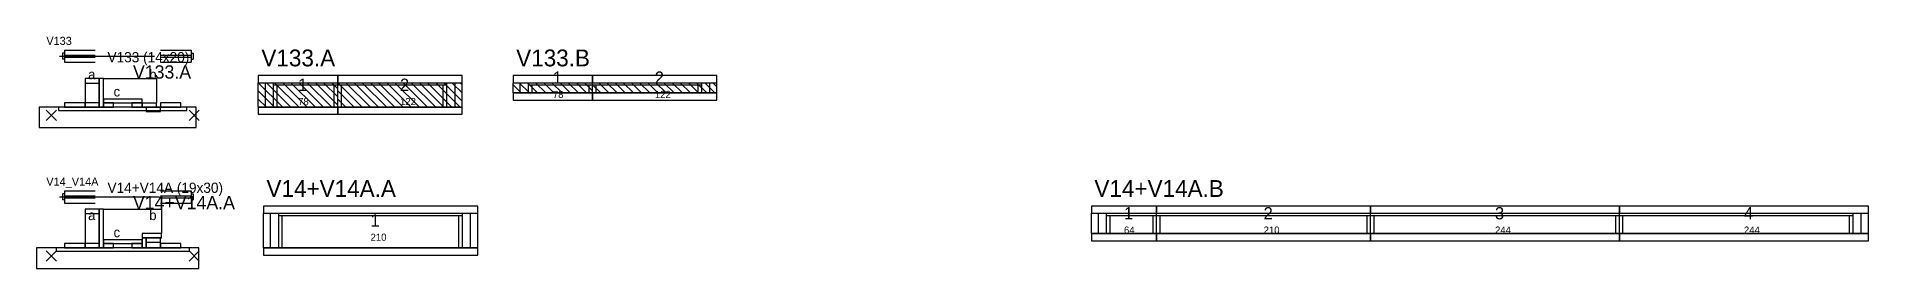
# Model space of a CAD drawing. Header units: metres. Extents: x -10 to 74425, y -2037 to 26.
# Drawn here: x 7184 to 8981, y -214 to 13 of the extents above; entities that cross this region are included whole.
import ezdxf

# ---------------------------------------------------------------- set-up
doc = ezdxf.new("R2010")
doc.units = ezdxf.units.M
doc.layers.add('LABELS', color=3, linetype='Continuous')
doc.layers.add('VIGAS', color=7, linetype='Continuous')

msp = doc.modelspace()

# ---------------------------------------------------------------- texts
at = {"layer": 'LABELS'}
for s, p in [('V133', (7193.4, 5)), ('V14_V14A', (7193.4, -133))]:
    msp.add_text(s, height=8, dxfattribs=at).set_placement(p)
at = {"layer": 'VIGAS'}
for s, height, p in [('V133.A', 16.5, (7404.4, -16)), ('V133.B', 16.5, (7654.4, -16)), ('V133 (14x20)', 10, (7253.4, -12)), ('V133.A', 13, (7278.4, -28)), ('a', 9.6, (7234.4, -28.7)), ('b', 9.6, (7294.4, -28.7)), ('1', 12, (7440.4, -40)), ('2', 12, (7540.4, -40)), ('1', 12, (7690.4, -33)), ('2', 12, (7790.4, -33)), ('c', 9.6, (7259.4, -45.5)), ('78', 7, (7440.4, -54)), ('122', 7, (7540.4, -54)), ('78', 7, (7690.4, -47)), ('122', 7, (7790.4, -47)), ('V14+V14A (19x30)', 10, (7253.4, -140)), ('V14+V14A.A', 13, (7278.4, -156)), ('V14+V14A.A', 16.5, (7409.4, -144)), ('V14+V14A.B', 16.5, (8221.7, -144)), ('a', 9.6, (7234.4, -166.7)), ('b', 9.6, (7294.4, -166.7)), ('1', 12, (7511.5, -173)), ('1', 12, (8250.7, -166)), ('2', 12, (8387.7, -166)), ('3', 12, (8614.7, -166)), ('4', 12, (8858.9, -166)), ('c', 9.6, (7259.4, -183.5)), ('64', 7, (8250.7, -180)), ('210', 7, (8387.7, -180)), ('244', 7, (8614.7, -180)), ('244', 7, (8858.9, -180)), ('210', 7, (7511.5, -187))]:
    msp.add_text(s, height=height, dxfattribs=at).set_placement(p)

# ---------------------------------------------------------------- linework, layer by layer
at = {"layer": 'VIGAS'}
for p, q in [((7211.4, 0), (7241.4, 0)), ((7211.4, 0), (7211.4, -12)), ((7305.4, 0), (7335.4, 0)), ((7335.4, 0), (7335.4, -12)), ((7206.4, -6), (7299.4, -6)), ((7209.4, -3), (7209.4, -9)), ((7211.4, -3), (7209.4, -3)), ((7211.4, -9), (7209.4, -9)), ((7211.4, -5), (7241.4, -5)), ((7211.4, -7), (7241.4, -7)), ((7211.4, -12), (7241.4, -12)), ((7305.4, -5), (7335.4, -5)), ((7305.4, -7), (7335.4, -7)), ((7305.4, -12), (7335.4, -12)), ((7335.4, -3), (7337.4, -3)), ((7335.4, -9), (7337.4, -9)), ((7337.4, -3), (7337.4, -9)), ((7401.4, -32), (7479.4, -32)), ((7401.4, -56), (7401.4, -32)), ((7425.4, -56), (7401.4, -32)), ((7408.4, -56), (7408.4, -32)), ((7433.4, -56), (7409.4, -32)), ((7416.4, -56), (7416.4, -32)), ((7416.4, -34.2), (7479.4, -34.2)), ((7441.4, -56), (7417.4, -32)), ((7419.9, -56), (7419.9, -34.2)), ((7449.4, -56), (7425.4, -32)), ((7457.4, -56), (7433.4, -32)), ((7465.4, -56), (7441.4, -32)), ((7473.4, -56), (7449.4, -32)), ((7479.4, -54), (7457.4, -32)), ((7479.4, -46), (7465.4, -32)), ((7479.4, -38), (7473.4, -32)), ((7475.9, -56), (7475.9, -34.2)), ((7479.4, -56), (7479.4, -32)), ((7479.4, -56), (7479.4, -32)), ((7479.4, -32), (7601.4, -32)), ((7479.4, -56), (7479.4, -32)), ((7479.4, -56), (7479.4, -32)), ((7479.4, -56), (7479.4, -32)), ((7503.4, -56), (7479.4, -32)), ((7479.4, -34.2), (7586.4, -34.2)), ((7482.9, -56), (7482.9, -34.2)), ((7511.4, -56), (7487.4, -32)), ((7519.4, -56), (7495.4, -32)), ((7527.4, -56), (7503.4, -32)), ((7535.4, -56), (7511.4, -32)), ((7543.4, -56), (7519.4, -32)), ((7551.4, -56), (7527.4, -32)), ((7559.4, -56), (7535.4, -32)), ((7567.4, -56), (7543.4, -32)), ((7575.4, -56), (7551.4, -32)), ((7583.4, -56), (7559.4, -32)), ((7591.4, -56), (7567.4, -32)), ((7599.4, -56), (7575.4, -32)), ((7582.9, -56), (7582.9, -34.2)), ((7601.4, -50), (7583.4, -32)), ((7586.4, -56), (7586.4, -32)), ((7601.4, -42), (7591.4, -32)), ((7594.4, -56), (7594.4, -32)), ((7601.4, -34), (7599.4, -32)), ((7601.4, -56), (7601.4, -32)), ((7651.4, -32), (7729.4, -32)), ((7651.4, -42), (7651.4, -32)), ((7659.4, -42), (7651.4, -34)), ((7667.4, -42), (7657.4, -32)), ((7658.4, -42), (7658.4, -32)), ((7675.4, -42), (7665.4, -32)), ((7666.4, -42), (7666.4, -32)), ((7666.4, -34.2), (7729.4, -34.2)), ((7669.9, -42), (7669.9, -34.2)), ((7683.4, -42), (7673.4, -32)), ((7691.4, -42), (7681.4, -32)), ((7699.4, -42), (7689.4, -32)), ((7707.4, -42), (7697.4, -32)), ((7715.4, -42), (7705.4, -32)), ((7723.4, -42), (7713.4, -32)), ((7729.4, -40), (7721.4, -32)), ((7725.9, -42), (7725.9, -34.2)), ((7729.4, -42), (7729.4, -32)), ((7729.4, -42), (7729.4, -32)), ((7729.4, -32), (7851.4, -32)), ((7729.4, -42), (7729.4, -32)), ((7729.4, -42), (7729.4, -32)), ((7729.4, -42), (7729.4, -32)), ((7729.4, -32), (7729.4, -32)), ((7737.4, -42), (7729.4, -34)), ((7729.4, -34.2), (7836.4, -34.2)), ((7732.9, -42), (7732.9, -34.2)), ((7745.4, -42), (7735.4, -32)), ((7753.4, -42), (7743.4, -32)), ((7761.4, -42), (7751.4, -32)), ((7769.4, -42), (7759.4, -32)), ((7777.4, -42), (7767.4, -32)), ((7785.4, -42), (7775.4, -32)), ((7793.4, -42), (7783.4, -32)), ((7801.4, -42), (7791.4, -32)), ((7809.4, -42), (7799.4, -32)), ((7817.4, -42), (7807.4, -32)), ((7825.4, -42), (7815.4, -32)), ((7833.4, -42), (7823.4, -32)), ((7841.4, -42), (7831.4, -32)), ((7832.9, -42), (7832.9, -34.2)), ((7836.4, -42), (7836.4, -32)), ((7849.4, -42), (7839.4, -32)), ((7844.4, -42), (7844.4, -32)), ((7851.4, -36), (7847.4, -32)), ((7851.4, -42), (7851.4, -32)), ((7417.4, -56), (7401.4, -40)), ((7409.4, -56), (7401.4, -48)), ((7495.4, -56), (7479.4, -40)), ((7487.4, -56), (7479.4, -48)), ((7651.4, -42), (7729.4, -42)), ((7651.4, -42), (7651.4, -42)), ((7666.4, -42), (7669.9, -42)), ((7725.9, -42), (7729.4, -42)), ((7729.4, -42), (7851.4, -42)), ((7729.4, -42), (7732.9, -42)), ((7729.4, -42), (7729.4, -42)), ((7832.9, -42), (7836.4, -42)), ((7193.4, -69), (7203.4, -59)), ((7193.4, -59), (7203.4, -69)), ((7333.4, -69), (7343.4, -59)), ((7333.4, -59), (7343.4, -69)), ((7401.4, -56), (7479.4, -56)), ((7401.4, -56), (7401.4, -56)), ((7416.4, -56), (7419.9, -56)), ((7475.9, -56), (7479.4, -56)), ((7479.4, -56), (7601.4, -56)), ((7479.4, -56), (7482.9, -56)), ((7479.4, -56), (7479.4, -56)), ((7582.9, -56), (7586.4, -56)), ((7209.4, -141), (7209.4, -147)), ((7211.4, -141), (7209.4, -141)), ((7211.4, -138), (7241.4, -138)), ((7211.4, -138), (7211.4, -150)), ((7211.4, -143), (7241.4, -143)), ((7305.4, -138), (7335.4, -138)), ((7305.4, -143), (7335.4, -143)), ((7335.4, -138), (7335.4, -150)), ((7335.4, -141), (7337.4, -141)), ((7337.4, -141), (7337.4, -147)), ((7206.4, -144), (7304.4, -144)), ((7211.4, -147), (7209.4, -147)), ((7211.4, -145), (7241.4, -145)), ((7211.4, -150), (7241.4, -150)), ((7305.4, -145), (7335.4, -145)), ((7305.4, -150), (7335.4, -150)), ((7335.4, -147), (7337.4, -147)), ((7406.4, -160), (7616.7, -160)), ((7406.4, -194), (7406.4, -160)), ((7413.4, -194), (7413.4, -160)), ((7421.4, -194), (7421.4, -160)), ((7601.7, -194), (7601.7, -160)), ((7609.7, -194), (7609.7, -160)), ((7616.7, -194), (7616.7, -160)), ((8218.7, -160), (8282.7, -160)), ((8218.7, -180), (8218.7, -160)), ((8225.7, -180), (8225.7, -160)), ((8233.7, -180), (8233.7, -160)), ((8282.7, -180), (8282.7, -160)), ((8282.7, -180), (8282.7, -160)), ((8282.7, -160), (8492.7, -160)), ((8282.7, -180), (8282.7, -160)), ((8282.7, -180), (8282.7, -160)), ((8282.7, -180), (8282.7, -160)), ((8492.7, -180), (8492.7, -160)), ((8492.7, -180), (8492.7, -160)), ((8492.7, -160), (8736.7, -160)), ((8492.7, -180), (8492.7, -160)), ((8492.7, -180), (8492.7, -160)), ((8492.7, -180), (8492.7, -160)), ((8736.7, -180), (8736.7, -160)), ((8736.7, -180), (8736.7, -160)), ((8736.7, -160), (8981, -160)), ((8736.7, -180), (8736.7, -160)), ((8736.7, -180), (8736.7, -160)), ((8736.7, -180), (8736.7, -160)), ((8966, -180), (8966, -160)), ((8974, -180), (8974, -160)), ((8981, -180), (8981, -160)), ((7421.4, -162.2), (7601.7, -162.2)), ((7424.9, -194), (7424.9, -162.2)), ((7598.2, -194), (7598.2, -162.2)), ((8233.7, -162.2), (8282.7, -162.2)), ((8237.2, -180), (8237.2, -162.2)), ((8279.2, -180), (8279.2, -162.2)), ((8282.7, -162.2), (8492.7, -162.2)), ((8286.2, -180), (8286.2, -162.2)), ((8489.2, -180), (8489.2, -162.2)), ((8492.7, -162.2), (8736.7, -162.2)), ((8496.2, -180), (8496.2, -162.2)), ((8733.2, -180), (8733.2, -162.2)), ((8736.7, -162.2), (8966, -162.2)), ((8740.2, -180), (8740.2, -162.2)), ((8962.5, -180), (8962.5, -162.2)), ((7193.4, -207), (7203.4, -197)), ((7193.4, -197), (7203.4, -207)), ((7333.4, -207), (7343.4, -197)), ((7333.4, -197), (7343.4, -207)), ((7406.4, -194), (7616.7, -194)), ((7421.4, -194), (7424.9, -194)), ((7598.2, -194), (7601.7, -194)), ((8218.7, -180), (8282.7, -180)), ((8233.7, -180), (8237.2, -180)), ((8279.2, -180), (8282.7, -180)), ((8282.7, -180), (8492.7, -180)), ((8282.7, -180), (8286.2, -180)), ((8489.2, -180), (8492.7, -180)), ((8492.7, -180), (8736.7, -180)), ((8492.7, -180), (8496.2, -180)), ((8733.2, -180), (8736.7, -180)), ((8736.7, -180), (8981, -180)), ((8736.7, -180), (8740.2, -180)), ((8962.5, -180), (8966, -180))]:
    msp.add_line(p, q, dxfattribs=at)
for points in [[(7231.4, -56), (7245.4, -56), (7245.4, -28), (7231.4, -28)], [(7231.4, -32.4), (7245.4, -32.4), (7245.4, -28), (7231.4, -28)], [(7245.4, -56), (7249.4, -56), (7249.4, -28), (7245.4, -28)], [(7249.4, -48), (7249.4, -28), (7301.4, -28), (7301.4, -52), (7287.4, -52), (7287.4, -48)], [(7401.4, -32), (7479.4, -32), (7479.4, -25), (7401.4, -25)], [(7479.4, -32), (7601.4, -32), (7601.4, -25), (7479.4, -25)], [(7651.4, -32), (7729.4, -32), (7729.4, -25), (7651.4, -25)], [(7729.4, -32), (7851.4, -32), (7851.4, -25), (7729.4, -25)], [(7211.4, -56), (7231.4, -56), (7231.4, -51.6), (7211.4, -51.6)], [(7231.4, -56), (7245.4, -56), (7245.4, -51.6), (7231.4, -51.6)], [(7249.4, -51.6), (7287.4, -51.6), (7287.4, -48), (7249.4, -48)], [(7249.4, -56), (7259.4, -56), (7259.4, -51.6), (7249.4, -51.6)], [(7277.4, -56), (7287.4, -56), (7287.4, -51.6), (7277.4, -51.6)], [(7287.4, -56), (7301.4, -56), (7301.4, -52), (7287.4, -52)], [(7305.4, -56), (7325.4, -56), (7325.4, -51.6), (7305.4, -51.6)], [(7651.4, -49), (7729.4, -49), (7729.4, -42), (7651.4, -42)], [(7729.4, -49), (7851.4, -49), (7851.4, -42), (7729.4, -42)], [(7186.4, -76), (7340.4, -76), (7340.4, -56), (7186.4, -56)], [(7205.4, -59.2), (7331.4, -59.2), (7331.4, -56), (7205.4, -56)], [(7287.4, -56), (7291.4, -56), (7291.4, -56), (7287.4, -56)], [(7291.4, -56), (7305.4, -56), (7305.4, -56), (7291.4, -56)], [(7291.4, -60.4), (7305.4, -60.4), (7305.4, -56), (7291.4, -56)], [(7401.4, -63), (7479.4, -63), (7479.4, -56), (7401.4, -56)], [(7479.4, -63), (7601.4, -63), (7601.4, -56), (7479.4, -56)], [(7231.4, -194), (7245.4, -194), (7245.4, -156), (7231.4, -156)], [(7231.4, -160.4), (7245.4, -160.4), (7245.4, -156), (7231.4, -156)], [(7245.4, -194), (7249.4, -194), (7249.4, -156), (7245.4, -156)], [(7249.4, -186), (7249.4, -156), (7306.4, -156), (7306.4, -180), (7287.4, -180), (7287.4, -186)], [(7406.4, -160), (7616.7, -160), (7616.7, -153), (7406.4, -153)], [(8218.7, -160), (8282.7, -160), (8282.7, -153), (8218.7, -153)], [(8282.7, -160), (8492.7, -160), (8492.7, -153), (8282.7, -153)], [(8492.7, -160), (8736.7, -160), (8736.7, -153), (8492.7, -153)], [(8736.7, -160), (8981, -160), (8981, -153), (8736.7, -153)], [(7183.9, -214), (7342.9, -214), (7342.9, -194), (7183.9, -194)], [(7202.9, -197.2), (7333.9, -197.2), (7333.9, -194), (7202.9, -194)], [(7211.4, -194), (7231.4, -194), (7231.4, -189.6), (7211.4, -189.6)], [(7231.4, -194), (7245.4, -194), (7245.4, -189.6), (7231.4, -189.6)], [(7249.4, -189.6), (7287.4, -189.6), (7287.4, -186), (7249.4, -186)], [(7249.4, -194), (7259.4, -194), (7259.4, -189.6), (7249.4, -189.6)], [(7277.4, -194), (7287.4, -194), (7287.4, -189.6), (7277.4, -189.6)], [(7287.4, -184), (7306.4, -184), (7306.4, -180), (7287.4, -180)], [(7287.4, -194), (7291.4, -194), (7291.4, -184), (7287.4, -184)], [(7291.4, -194), (7305.4, -194), (7305.4, -184), (7291.4, -184)], [(7291.4, -188.4), (7305.4, -188.4), (7305.4, -184), (7291.4, -184)], [(7305.4, -194), (7325.4, -194), (7325.4, -189.6), (7305.4, -189.6)], [(7406.4, -201), (7616.7, -201), (7616.7, -194), (7406.4, -194)], [(8218.7, -187), (8282.7, -187), (8282.7, -180), (8218.7, -180)], [(8282.7, -187), (8492.7, -187), (8492.7, -180), (8282.7, -180)], [(8492.7, -187), (8736.7, -187), (8736.7, -180), (8492.7, -180)], [(8736.7, -187), (8981, -187), (8981, -180), (8736.7, -180)]]:
    msp.add_lwpolyline(points, close=True, dxfattribs=at)

msp.set_redraw_order([(e.dxf.handle, doc.entitydb.next_handle()) for e in msp.query("TEXT MTEXT ATTDEF DIMENSION ARC_DIMENSION")])  # texts and dimensions are drawn at this point

doc.saveas('drawing.dxf')
